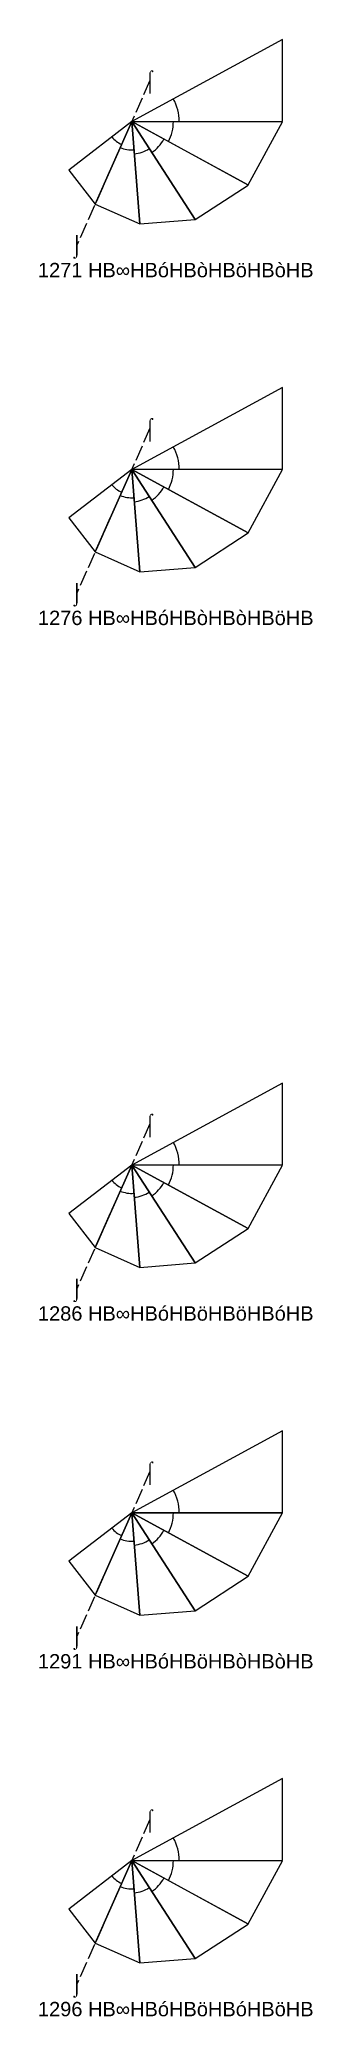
# Model space of a CAD drawing. Header units: millimetres. Extents: x 122552 to 1654769, y -10280102 to 62068.
# Drawn here: x 1207423 to 1228390, y -9896115 to -9744643 of the extents above; entities that cross this region are included whole.
import ezdxf
from ezdxf.enums import TextEntityAlignment as Align

# ---------------------------------------------------------------- set-up
doc = ezdxf.new("R2010")
doc.units = ezdxf.units.MM
doc.linetypes.add('ACAD_ISO02W100', pattern=[15, 12, -3])
for name, color, linetype in [('BASE', 170, 'Continuous'), ('HYPOTENUSE', 20, 'Continuous'), ('PERPENDICULAR', 90, 'Continuous'), ('Standard', 7, 'Continuous')]:
    doc.layers.add(name, color=color, linetype=linetype)
doc.styles.add('Arial', font='arial_0.ttf')

msp = doc.modelspace()

# ---------------------------------------------------------------- texts
at = {"style": 'Arial'}
for s, p in [('⌠', (1215908, -9747771)), ('⌡', (1210293, -9760410)), ('1271 HB∞HBóHBòHBöHBòHB', (1217889, -9762306)), ('⌠', (1215908, -9774420)), ('⌡', (1210293, -9787058)), ('1276 HB∞HBóHBòHBòHBöHB', (1217889, -9788955)), ('⌠', (1215908, -9827717)), ('⌡', (1210293, -9840356)), ('1286 HB∞HBóHBöHBöHBóHB', (1217889, -9842252)), ('⌠', (1215908, -9854366)), ('⌡', (1210293, -9867004)), ('1291 HB∞HBóHBöHBòHBòHB', (1217889, -9868901)), ('⌠', (1215908, -9881015)), ('⌡', (1210293, -9893653)), ('1296 HB∞HBóHBöHBóHBöHB', (1217889, -9895550))]:
    msp.add_text(s, height=1100, dxfattribs=at).set_placement(p, align=Align.MIDDLE_CENTER)

# ---------------------------------------------------------------- blocks, each defined once
blk = doc.blocks.new('fundamental_block_GT')
at = {"color": 4}
blk.add_arc((0, -2), 277, 359.9799, 28.4254, dxfattribs=at)
at = {"layer": 'BASE'}
blk.add_line((0, 0), (879, -7), dxfattribs=at)
at = {"layer": 'HYPOTENUSE'}
blk.add_line((883, 469), (0, 0), dxfattribs=at)
at = {"layer": 'PERPENDICULAR'}
blk.add_line((879, -7), (883, 469), dxfattribs=at)

# ---------------------------------------------------------------- linework, layer by layer
at = {"linetype": 'ACAD_ISO02W100', "ltscale": 100}
for p, q in [((1215908, -9747771), (1210293, -9760410)), ((1215908, -9774420), (1210293, -9787058)), ((1215908, -9827717), (1210293, -9840356)), ((1215908, -9854366), (1210293, -9867004)), ((1215908, -9881015), (1210293, -9893653))]:
    msp.add_line(p, q, dxfattribs=at)

# ---------------------------------------------------------------- block references
for p, xscale, yscale, zscale, rotation in [((1214504, -9750931), 11.58735412275403, 11.58735412275403, 11.58735412275403, 332.0000000000002), ((1214504, -9750931), 10.18429076373602, 10.18429076373602, 10.18429076373602, 303.5116672382091), ((1214504, -9750931), 6.914651890687749, 6.914651890687749, 6.914651890687749, 218.0466689528319), ((1214504, -9750931), 7.867265571233768, 7.867265571233768, 7.867265571233768, 246.5350017146306), ((1214504, -9750931), 8.951118371073514, 8.951118371073514, 8.951118371073514, 275.0233344764167), ((1214504, -9777580), 11.58735412275403, 11.58735412275403, 11.58735412275403, 332.0000000000002), ((1214504, -9777580), 10.18429076373602, 10.18429076373602, 10.18429076373602, 303.5116672382091), ((1214504, -9777580), 6.914651890687749, 6.914651890687749, 6.914651890687749, 218.0466689528319), ((1214504, -9777580), 7.867265571233768, 7.867265571233768, 7.867265571233768, 246.5350017146306), ((1214504, -9777580), 8.951118371073514, 8.951118371073514, 8.951118371073514, 275.0233344764167), ((1214504, -9830877), 11.58735412275403, 11.58735412275403, 11.58735412275403, 332.0000000000002), ((1214504, -9830877), 10.18429076373602, 10.18429076373602, 10.18429076373602, 303.5116672382091), ((1214504, -9830877), 8.951118371073514, 8.951118371073514, 8.951118371073514, 275.0233344764167), ((1214504, -9830877), 6.914651890687749, 6.914651890687749, 6.914651890687749, 218.0466689528319), ((1214504, -9830877), 7.867265571233768, 7.867265571233768, 7.867265571233768, 246.5350017146306), ((1214504, -9857526), 11.58735412275403, 11.58735412275403, 11.58735412275403, 332.0000000000002), ((1214504, -9857526), 10.18429076373602, 10.18429076373602, 10.18429076373602, 303.5116672382091), ((1214504, -9857526), 6.914651890687749, 6.914651890687749, 6.914651890687749, 218.0466689528319), ((1214504, -9857526), 7.867265571233768, 7.867265571233768, 7.867265571233768, 246.5350017146306), ((1214504, -9857526), 8.951118371073514, 8.951118371073514, 8.951118371073514, 275.0233344764167), ((1214504, -9884174), 11.58735412275403, 11.58735412275403, 11.58735412275403, 332.0000000000002), ((1214504, -9884174), 10.18429076373602, 10.18429076373602, 10.18429076373602, 303.5116672382091), ((1214504, -9884174), 6.914651890687749, 6.914651890687749, 6.914651890687749, 218.0466689528319), ((1214504, -9884174), 7.867265571233768, 7.867265571233768, 7.867265571233768, 246.5350017146306), ((1214504, -9884174), 8.951118371073514, 8.951118371073514, 8.951118371073514, 275.0233344764167)]:
    msp.add_blockref('fundamental_block_GT', p, dxfattribs=dict(xscale=xscale, yscale=yscale, zscale=zscale, rotation=rotation))
at = {"layer": 'Standard', "xscale": 13.18371388650824, "yscale": 13.18371388650824, "zscale": 13.18371388650824, "rotation": 0.4883327617913192}
for p in [(1214504, -9750931), (1214504, -9777580), (1214504, -9830877), (1214504, -9857526), (1214504, -9884174)]:
    msp.add_blockref('fundamental_block_GT', p, dxfattribs=at)

msp.set_redraw_order([(e.dxf.handle, doc.entitydb.next_handle()) for e in msp.query("TEXT MTEXT ATTDEF DIMENSION ARC_DIMENSION")])  # texts and dimensions are drawn at this point

doc.saveas('drawing.dxf')
